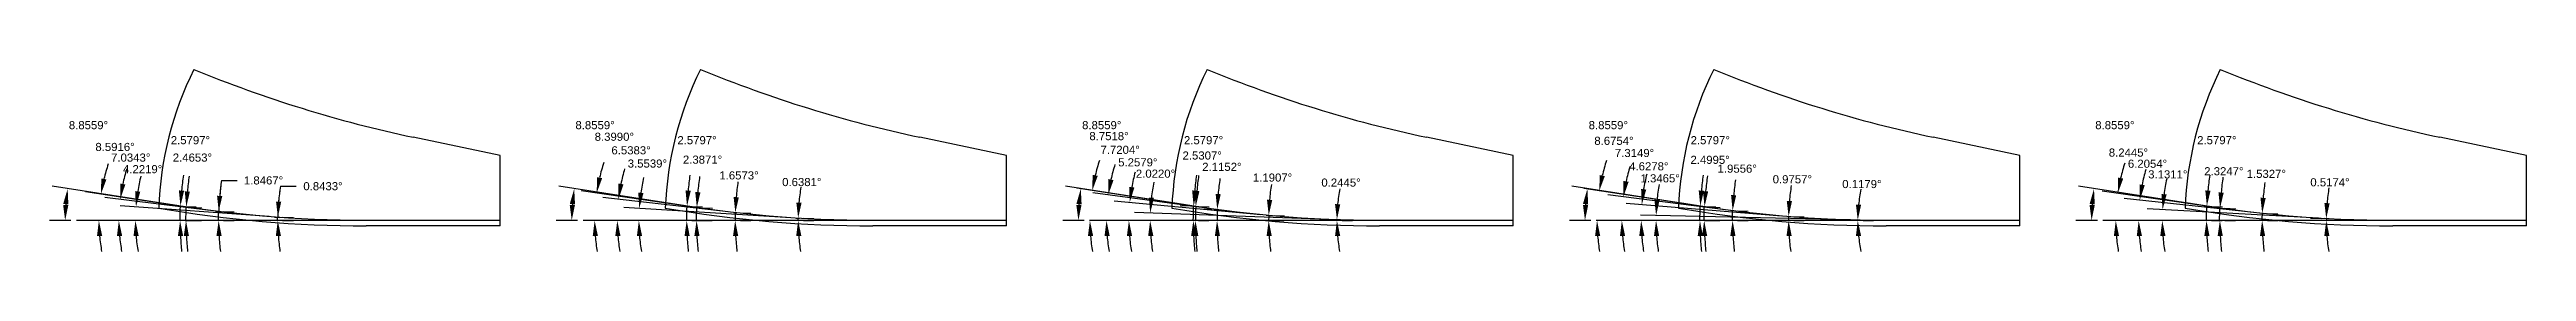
# Model space of a CAD drawing. Header units: inches. Extents: x 90.4 to 145.9, y -21.1 to -7.6.
# Drawn here: x 110.5 to 139.05, y -21.06 to -18.95 of the extents above; entities that cross this region are included whole.
import ezdxf

# ---------------------------------------------------------------- set-up
doc = ezdxf.new("R2010")
doc.units = ezdxf.units.IN
doc.header["$MEASUREMENT"] = 0
doc.header["$PDMODE"] = 35
doc.layers.get('Defpoints').update_dxf_attribs({"color": 10})
doc.layers.add('Dims', color=4, linetype='Continuous')
doc.styles.get("Standard").update_dxf_attribs({"font": 'arial.ttf'})
doc.dimstyles.get("Standard").update_dxf_attribs({"dimtxt": 0.09375, "dimasz": 0.18, "dimexe": 0.18, "dimexo": 0.0625, "dimgap": 0.09, "dimtad": 0, "dimtih": 1, "dimtoh": 1, "dimdec": 4, "dimzin": 0, "dimdsep": 46, "dimtxsty": 'Standard', "dimcen": 0.09, "dimadec": 4, "dimazin": 0, "dimtfac": 1, "dimtdec": 4, "dimtofl": 0, "dimtmove": 0, "dimatfit": 3, "dimfxl": 1, "dimtolj": 1, "dimtzin": 0, "dimarcsym": 0})

msp = doc.modelspace()

# ---------------------------------------------------------------- blocks, each defined once
blk = doc.blocks.new('*D51')
at = {"layer": 'Defpoints', "color": 0, "transparency": 16777216}
for p in [(110.811, -20.697), (111.492, -20.644), (113.096, -20.657), (113.156, -20.661), (115.694, -20.697)]:
    blk.add_point(p, dxfattribs=at)
at = {"layer": 'Dims', "color": 0, "lineweight": -2, "transparency": 16777216}
blk.add_line((113.033, -20.652), (111.317, -20.526), dxfattribs=at)
for start, end in [(166.1706, 170.9743), (184.8038, 189.6075)]:
    blk.add_arc((113.639, -20.697), 2.148, start, end, dxfattribs=at)
at = {"layer": 'Dims', "color": 0, "transparency": 16777216}
for points in [[(111.547, -20.364), (111.488, -20.357), (111.497, -20.539)], [(111.469, -20.878), (111.529, -20.876), (111.491, -20.697)]]:
    blk.add_solid(points, dxfattribs=at)
at = {"layer": 'Dims', "color": 0, "transparency": 16777216, "insert": (111.574, -20.104), "char_height": 0.09375, "attachment_point": 5}
blk.add_mtext('\\A1;4.2219°', dxfattribs=at)
blk = doc.blocks.new('*D52')
at = {"layer": 'Defpoints', "color": 0, "transparency": 16777216}
for p in [(113.126, -20.659), (113.126, -20.697), (113.132, -20.684), (115.694, -20.697)]:
    blk.add_point(p, dxfattribs=at)
at = {"layer": 'Dims', "color": 0, "lineweight": -2, "transparency": 16777216}
for p, q in [((113.163, -20.301), (113.343, -20.301)), ((113.188, -20.697), (113.312, -20.697)), ((113.189, -20.66), (113.312, -20.662))]:
    blk.add_line(p, q, dxfattribs=at)
for start, end in [(171.0981, 179.1567), (171.1031, 175.1299), (184.0268, 188.0536)]:
    blk.add_arc((115.694, -20.697), 2.562, start, end, dxfattribs=at)
at = {"layer": 'Dims', "color": 0, "transparency": 16777216}
for points in [[(113.171, -20.481), (113.112, -20.478), (113.133, -20.659)], [(113.109, -20.878), (113.169, -20.876), (113.132, -20.697)]]:
    blk.add_solid(points, dxfattribs=at)
at = {"layer": 'Dims', "color": 0, "transparency": 16777216, "insert": (113.653, -20.301), "char_height": 0.09375, "attachment_point": 5}
blk.add_mtext('\\A1;0.8433°', dxfattribs=at)
blk = doc.blocks.new('*D56')
at = {"layer": 'Defpoints', "color": 0, "transparency": 16777216}
for p in [(110.811, -20.697), (111.302, -20.615), (112.415, -20.588), (112.475, -20.596), (115.694, -20.697)]:
    blk.add_point(p, dxfattribs=at)
at = {"layer": 'Dims', "color": 0, "lineweight": -2, "transparency": 16777216}
blk.add_line((112.353, -20.581), (111.137, -20.431), dxfattribs=at)
for start, end in [(162.6239, 167.7948), (185.1709, 190.3418)]:
    blk.add_arc((113.295, -20.697), 1.995, start, end, dxfattribs=at)
at = {"layer": 'Dims', "color": 0, "transparency": 16777216}
for points in [[(111.375, -20.28), (111.316, -20.27), (111.315, -20.453)], [(111.278, -20.878), (111.338, -20.875), (111.3, -20.697)]]:
    blk.add_solid(points, dxfattribs=at)
at = {"layer": 'Dims', "color": 0, "transparency": 16777216, "insert": (111.437, -19.97), "char_height": 0.09375, "attachment_point": 5}
blk.add_mtext('\\A1;7.0343°', dxfattribs=at)
blk = doc.blocks.new('*D57')
at = {"layer": 'Defpoints', "color": 0, "transparency": 16777216}
for p in [(112.445, -20.697), (112.447, -20.592), (112.45, -20.662), (115.694, -20.697)]:
    blk.add_point(p, dxfattribs=at)
at = {"layer": 'Dims', "color": 0, "lineweight": -2, "transparency": 16777216}
for p, q in [((112.483, -20.234), (112.663, -20.234)), ((112.507, -20.697), (112.63, -20.697)), ((112.509, -20.594), (112.631, -20.598))]:
    blk.add_line(p, q, dxfattribs=at)
for start, end in [(171.792, 178.1533), (171.7945, 174.9739), (183.1794, 186.3588)]:
    blk.add_arc((115.694, -20.697), 3.244, start, end, dxfattribs=at)
at = {"layer": 'Dims', "color": 0, "transparency": 16777216}
for points in [[(112.492, -20.415), (112.432, -20.411), (112.451, -20.592)], [(112.425, -20.878), (112.485, -20.876), (112.45, -20.697)]]:
    blk.add_solid(points, dxfattribs=at)
at = {"layer": 'Dims', "color": 0, "transparency": 16777216, "insert": (112.968, -20.234), "char_height": 0.09375, "attachment_point": 5}
blk.add_mtext('\\A1;1.8467°', dxfattribs=at)
blk = doc.blocks.new('*D59')
at = {"layer": 'Defpoints', "color": 0, "transparency": 16777216}
for p in [(111.976, -20.526), (112.036, -20.535), (110.684, -20.574), (110.811, -20.697), (115.694, -20.697)]:
    blk.add_point(p, dxfattribs=at)
at = {"layer": 'Dims', "color": 0, "lineweight": -2, "transparency": 16777216}
for p, q in [((111.915, -20.517), (110.532, -20.301)), ((110.748, -20.697), (110.501, -20.697))]:
    blk.add_line(p, q, dxfattribs=at)
blk.add_arc((113.073, -20.697), 2.392, 175.4573, 175.6868, dxfattribs=at)
at = {"layer": 'Dims', "color": 0, "transparency": 16777216}
for points in [[(110.718, -20.518), (110.658, -20.516), (110.681, -20.697)], [(110.659, -20.504), (110.718, -20.511), (110.71, -20.329)]]:
    blk.add_solid(points, dxfattribs=at)
at = {"layer": 'Dims', "color": 0, "transparency": 16777216, "insert": (110.95, -19.595), "char_height": 0.09375, "attachment_point": 5}
blk.add_mtext('\\A1;8.8559°', dxfattribs=at)
blk = doc.blocks.new('*D143')
at = {"layer": 'Defpoints', "color": 0, "transparency": 16777216}
for p in [(112.073, -20.541), (112.07, -20.697), (112.074, -20.645), (115.694, -20.697)]:
    blk.add_point(p, dxfattribs=at)
at = {"layer": 'Dims', "color": 0, "lineweight": -2, "transparency": 16777216}
for p, q in [((112.135, -20.544), (112.257, -20.549)), ((112.132, -20.697), (112.254, -20.697))]:
    blk.add_line(p, q, dxfattribs=at)
for start, end in [(171.8361, 174.6854), (182.8493, 185.6986)]:
    blk.add_arc((115.694, -20.697), 3.62, start, end, dxfattribs=at)
at = {"layer": 'Dims', "color": 0, "transparency": 16777216}
for points in [[(112.119, -20.364), (112.06, -20.36), (112.077, -20.541)], [(112.048, -20.878), (112.108, -20.876), (112.074, -20.697)]]:
    blk.add_solid(points, dxfattribs=at)
at = {"layer": 'Dims', "color": 0, "transparency": 16777216, "insert": (112.148, -19.97), "char_height": 0.09375, "attachment_point": 5}
blk.add_mtext('\\A1;2.4653°', dxfattribs=at)
blk = doc.blocks.new('*D144')
at = {"layer": 'Defpoints', "color": 0, "transparency": 16777216}
for p in [(112.006, -20.531), (112.002, -20.697), (112.007, -20.642), (115.694, -20.697)]:
    blk.add_point(p, dxfattribs=at)
at = {"layer": 'Dims', "color": 0, "lineweight": -2, "transparency": 16777216}
for p, q in [((112.069, -20.534), (112.19, -20.539)), ((112.065, -20.697), (112.186, -20.697))]:
    blk.add_line(p, q, dxfattribs=at)
for start, end in [(171.8265, 174.6234), (182.7969, 185.5938)]:
    blk.add_arc((115.694, -20.697), 3.688, start, end, dxfattribs=at)
at = {"layer": 'Dims', "color": 0, "transparency": 16777216}
for points in [[(112.052, -20.354), (111.992, -20.349), (112.01, -20.531)], [(111.981, -20.878), (112.041, -20.876), (112.006, -20.697)]]:
    blk.add_solid(points, dxfattribs=at)
at = {"layer": 'Dims', "color": 0, "transparency": 16777216, "insert": (112.125, -19.769), "char_height": 0.09375, "attachment_point": 5}
blk.add_mtext('\\A1;2.5797°', dxfattribs=at)
blk = doc.blocks.new('*D165')
at = {"layer": 'Defpoints', "color": 0, "transparency": 16777216}
for p in [(112.04, -20.536), (112.1, -20.545), (110.811, -20.697), (111.072, -20.595), (115.694, -20.697)]:
    blk.add_point(p, dxfattribs=at)
at = {"layer": 'Dims', "color": 0, "lineweight": -2, "transparency": 16777216}
blk.add_line((111.978, -20.527), (110.915, -20.366), dxfattribs=at)
for start, end in [(161.271, 166.3397), (185.0687, 190.1373)]:
    blk.add_arc((113.105, -20.697), 2.035, start, end, dxfattribs=at)
at = {"layer": 'Dims', "color": 0, "transparency": 16777216}
for points in [[(111.157, -20.222), (111.098, -20.211), (111.093, -20.393)], [(111.048, -20.878), (111.108, -20.875), (111.07, -20.697)]]:
    blk.add_solid(points, dxfattribs=at)
at = {"layer": 'Dims', "color": 0, "transparency": 16777216, "insert": (111.256, -19.847), "char_height": 0.09375, "attachment_point": 5}
blk.add_mtext('\\A1;8.5916°', dxfattribs=at)
blk = doc.blocks.new('*D71')
at = {"layer": 'Defpoints', "color": 0, "transparency": 16777216}
for p in [(119.127, -20.67), (119.127, -20.697), (119.13, -20.688), (121.533, -20.697)]:
    blk.add_point(p, dxfattribs=at)
at = {"layer": 'Dims', "color": 0, "lineweight": -2, "transparency": 16777216}
for p, q in [((119.19, -20.671), (119.31, -20.672)), ((119.19, -20.697), (119.31, -20.697))]:
    blk.add_line(p, q, dxfattribs=at)
for start, end in [(170.776, 175.069), (184.293, 188.5859)]:
    blk.add_arc((121.533, -20.697), 2.403, start, end, dxfattribs=at)
at = {"layer": 'Dims', "color": 0, "transparency": 16777216}
for points in [[(119.169, -20.492), (119.109, -20.489), (119.13, -20.67)], [(119.107, -20.878), (119.167, -20.876), (119.13, -20.697)]]:
    blk.add_solid(points, dxfattribs=at)
at = {"layer": 'Dims', "color": 0, "transparency": 16777216, "insert": (119.172, -20.253), "char_height": 0.09375, "attachment_point": 5}
blk.add_mtext('\\A1;0.6381°', dxfattribs=at)
blk = doc.blocks.new('*D72')
at = {"layer": 'Defpoints', "color": 0, "transparency": 16777216}
for p in [(118.404, -20.667), (118.404, -20.697), (118.405, -20.607), (121.533, -20.697)]:
    blk.add_point(p, dxfattribs=at)
at = {"layer": 'Dims', "color": 0, "lineweight": -2, "transparency": 16777216}
for p, q in [((118.467, -20.697), (118.584, -20.697)), ((118.468, -20.608), (118.585, -20.612))]:
    blk.add_line(p, q, dxfattribs=at)
for start, end in [(171.7495, 175.0461), (183.2966, 186.5932)]:
    blk.add_arc((121.533, -20.697), 3.129, start, end, dxfattribs=at)
at = {"layer": 'Dims', "color": 0, "transparency": 16777216}
for points in [[(118.446, -20.429), (118.386, -20.425), (118.406, -20.607)], [(118.379, -20.878), (118.439, -20.876), (118.404, -20.697)]]:
    blk.add_solid(points, dxfattribs=at)
at = {"layer": 'Dims', "color": 0, "transparency": 16777216, "insert": (118.448, -20.176), "char_height": 0.09375, "attachment_point": 5}
blk.add_mtext('\\A1;1.6573°', dxfattribs=at)
blk = doc.blocks.new('*D73')
at = {"layer": 'Defpoints', "color": 0, "transparency": 16777216}
for p in [(117.958, -20.548), (117.955, -20.697), (117.959, -20.647), (121.533, -20.697)]:
    blk.add_point(p, dxfattribs=at)
at = {"layer": 'Dims', "color": 0, "lineweight": -2, "transparency": 16777216}
for p, q in [((118.021, -20.551), (118.142, -20.556)), ((118.018, -20.697), (118.139, -20.697))]:
    blk.add_line(p, q, dxfattribs=at)
for start, end in [(171.8419, 174.7274), (182.8855, 185.771)]:
    blk.add_arc((121.533, -20.697), 3.575, start, end, dxfattribs=at)
at = {"layer": 'Dims', "color": 0, "transparency": 16777216}
for points in [[(118.004, -20.371), (117.944, -20.367), (117.962, -20.548)], [(117.933, -20.878), (117.993, -20.876), (117.959, -20.697)]]:
    blk.add_solid(points, dxfattribs=at)
at = {"layer": 'Dims', "color": 0, "transparency": 16777216, "insert": (118.028, -19.994), "char_height": 0.09375, "attachment_point": 5}
blk.add_mtext('\\A1;2.3871°', dxfattribs=at)
blk = doc.blocks.new('*D74')
at = {"layer": 'Defpoints', "color": 0, "transparency": 16777216}
for p in [(116.65, -20.697), (117.295, -20.65), (119.107, -20.669), (119.147, -20.671), (121.533, -20.697)]:
    blk.add_point(p, dxfattribs=at)
at = {"layer": 'Dims', "color": 0, "lineweight": -2, "transparency": 16777216}
blk.add_line((119.045, -20.665), (117.119, -20.545), dxfattribs=at)
for start, end in [(167.3363, 171.8912), (184.5549, 189.1098)]:
    blk.add_arc((119.559, -20.697), 2.265, start, end, dxfattribs=at)
at = {"layer": 'Dims', "color": 0, "transparency": 16777216}
for points in [[(117.347, -20.381), (117.287, -20.374), (117.298, -20.557)], [(117.271, -20.878), (117.331, -20.876), (117.294, -20.697)]]:
    blk.add_solid(points, dxfattribs=at)
at = {"layer": 'Dims', "color": 0, "transparency": 16777216, "insert": (117.392, -20.039), "char_height": 0.09375, "attachment_point": 5}
blk.add_mtext('\\A1;3.5539°', dxfattribs=at)
blk = doc.blocks.new('*D75')
at = {"layer": 'Defpoints', "color": 0, "transparency": 16777216}
for p in [(116.65, -20.697), (117.046, -20.615), (118.384, -20.604), (118.424, -20.609), (121.533, -20.697)]:
    blk.add_point(p, dxfattribs=at)
at = {"layer": 'Dims', "color": 0, "lineweight": -2, "transparency": 16777216}
blk.add_line((118.322, -20.597), (116.88, -20.432), dxfattribs=at)
for start, end in [(163.8662, 168.6639), (184.7978, 189.5955)]:
    blk.add_arc((119.195, -20.697), 2.15, start, end, dxfattribs=at)
at = {"layer": 'Dims', "color": 0, "transparency": 16777216}
for points in [[(117.116, -20.279), (117.057, -20.27), (117.059, -20.452)], [(117.022, -20.878), (117.082, -20.876), (117.045, -20.697)]]:
    blk.add_solid(points, dxfattribs=at)
at = {"layer": 'Dims', "color": 0, "transparency": 16777216, "insert": (117.204, -19.886), "char_height": 0.09375, "attachment_point": 5}
blk.add_mtext('\\A1;6.5383°', dxfattribs=at)
blk = doc.blocks.new('*D76')
at = {"layer": 'Defpoints', "color": 0, "transparency": 16777216}
for p in [(117.935, -20.545), (117.975, -20.55), (116.65, -20.697), (116.787, -20.59), (121.533, -20.697)]:
    blk.add_point(p, dxfattribs=at)
at = {"layer": 'Dims', "color": 0, "lineweight": -2, "transparency": 16777216}
blk.add_line((117.873, -20.535), (116.63, -20.352), dxfattribs=at)
for start, end in [(162.152, 166.8765), (184.7245, 189.449)]:
    blk.add_arc((118.968, -20.697), 2.184, start, end, dxfattribs=at)
at = {"layer": 'Dims', "color": 0, "transparency": 16777216}
for points in [[(116.871, -20.207), (116.812, -20.196), (116.808, -20.378)], [(116.762, -20.878), (116.822, -20.876), (116.784, -20.697)]]:
    blk.add_solid(points, dxfattribs=at)
at = {"layer": 'Dims', "color": 0, "transparency": 16777216, "insert": (117.011, -19.729), "char_height": 0.09375, "attachment_point": 5}
blk.add_mtext('\\A1;8.3990°', dxfattribs=at)
blk = doc.blocks.new('*D172')
at = {"layer": 'Defpoints', "color": 0, "transparency": 16777216}
for p in [(117.816, -20.526), (117.875, -20.535), (116.524, -20.574), (116.65, -20.697), (121.533, -20.697)]:
    blk.add_point(p, dxfattribs=at)
at = {"layer": 'Dims', "color": 0, "lineweight": -2, "transparency": 16777216}
for p, q in [((117.754, -20.517), (116.371, -20.301)), ((116.587, -20.697), (116.34, -20.697))]:
    blk.add_line(p, q, dxfattribs=at)
blk.add_arc((118.912, -20.697), 2.392, 175.4573, 175.6868, dxfattribs=at)
at = {"layer": 'Dims', "color": 0, "transparency": 16777216}
for points in [[(116.557, -20.518), (116.497, -20.516), (116.52, -20.697)], [(116.498, -20.504), (116.558, -20.511), (116.549, -20.329)]]:
    blk.add_solid(points, dxfattribs=at)
at = {"layer": 'Dims', "color": 0, "transparency": 16777216, "insert": (116.789, -19.595), "char_height": 0.09375, "attachment_point": 5}
blk.add_mtext('\\A1;8.8559°', dxfattribs=at)
blk = doc.blocks.new('*D171')
at = {"layer": 'Defpoints', "color": 0, "transparency": 16777216}
for p in [(117.845, -20.531), (117.842, -20.697), (117.846, -20.642), (121.533, -20.697)]:
    blk.add_point(p, dxfattribs=at)
at = {"layer": 'Dims', "color": 0, "lineweight": -2, "transparency": 16777216}
for p, q in [((117.908, -20.534), (118.029, -20.539)), ((117.904, -20.697), (118.025, -20.697))]:
    blk.add_line(p, q, dxfattribs=at)
for start, end in [(171.8265, 174.6234), (182.7969, 185.5938)]:
    blk.add_arc((121.533, -20.697), 3.688, start, end, dxfattribs=at)
at = {"layer": 'Dims', "color": 0, "transparency": 16777216}
for points in [[(117.892, -20.354), (117.832, -20.349), (117.849, -20.531)], [(117.82, -20.878), (117.88, -20.876), (117.845, -20.697)]]:
    blk.add_solid(points, dxfattribs=at)
at = {"layer": 'Dims', "color": 0, "transparency": 16777216, "insert": (117.964, -19.769), "char_height": 0.09375, "attachment_point": 5}
blk.add_mtext('\\A1;2.5797°', dxfattribs=at)
blk = doc.blocks.new('*D83')
at = {"layer": 'Defpoints', "color": 0, "transparency": 16777216}
for p in [(122.489, -20.697), (123.187, -20.669), (125.308, -20.687), (125.368, -20.689), (127.372, -20.697)]:
    blk.add_point(p, dxfattribs=at)
at = {"layer": 'Dims', "color": 0, "lineweight": -2, "transparency": 16777216}
blk.add_line((125.246, -20.685), (123.008, -20.606), dxfattribs=at)
for start, end in [(169.3757, 173.6769), (184.3011, 188.6023)]:
    blk.add_arc((125.585, -20.697), 2.398, start, end, dxfattribs=at)
at = {"layer": 'Dims', "color": 0, "transparency": 16777216}
for points in [[(123.231, -20.435), (123.172, -20.431), (123.188, -20.612)], [(123.164, -20.878), (123.224, -20.876), (123.187, -20.697)]]:
    blk.add_solid(points, dxfattribs=at)
at = {"layer": 'Dims', "color": 0, "transparency": 16777216, "insert": (123.249, -20.156), "char_height": 0.09375, "attachment_point": 5}
blk.add_mtext('\\A1;2.0220°', dxfattribs=at)
blk = doc.blocks.new('*D84')
at = {"layer": 'Defpoints', "color": 0, "transparency": 16777216}
for p in [(122.489, -20.697), (122.943, -20.628), (124.523, -20.636), (124.583, -20.641), (127.372, -20.697)]:
    blk.add_point(p, dxfattribs=at)
at = {"layer": 'Dims', "color": 0, "lineweight": -2, "transparency": 16777216}
blk.add_line((124.461, -20.63), (122.772, -20.474), dxfattribs=at)
for start, end in [(165.5672, 170.1547), (184.5875, 189.1749)]:
    blk.add_arc((125.191, -20.697), 2.249, start, end, dxfattribs=at)
at = {"layer": 'Dims', "color": 0, "transparency": 16777216}
for points in [[(123.005, -20.316), (122.945, -20.309), (122.951, -20.491)], [(122.919, -20.878), (122.979, -20.876), (122.942, -20.697)]]:
    blk.add_solid(points, dxfattribs=at)
at = {"layer": 'Dims', "color": 0, "transparency": 16777216, "insert": (123.045, -20.025), "char_height": 0.09375, "attachment_point": 5}
blk.add_mtext('\\A1;5.2579°', dxfattribs=at)
blk = doc.blocks.new('*D85')
at = {"layer": 'Defpoints', "color": 0, "transparency": 16777216}
for p in [(122.489, -20.697), (122.686, -20.598), (123.928, -20.567), (123.988, -20.575), (127.372, -20.697)]:
    blk.add_point(p, dxfattribs=at)
at = {"layer": 'Dims', "color": 0, "lineweight": -2, "transparency": 16777216}
blk.add_line((123.866, -20.558), (122.526, -20.376), dxfattribs=at)
for start, end in [(162.9271, 167.6034), (184.6763, 189.3525)]:
    blk.add_arc((124.89, -20.697), 2.206, start, end, dxfattribs=at)
at = {"layer": 'Dims', "color": 0, "transparency": 16777216}
for points in [[(122.765, -20.229), (122.706, -20.218), (122.704, -20.401)], [(122.661, -20.878), (122.721, -20.876), (122.684, -20.697)]]:
    blk.add_solid(points, dxfattribs=at)
at = {"layer": 'Dims', "color": 0, "transparency": 16777216, "insert": (122.841, -19.88), "char_height": 0.09375, "attachment_point": 5}
blk.add_mtext('\\A1;7.7204°', dxfattribs=at)
blk = doc.blocks.new('*D86')
at = {"layer": 'Defpoints', "color": 0, "transparency": 16777216}
for p in [(125.338, -20.688), (125.338, -20.697), (125.34, -20.694), (127.372, -20.697)]:
    blk.add_point(p, dxfattribs=at)
at = {"layer": 'Dims', "color": 0, "lineweight": -2, "transparency": 16777216}
for p, q in [((125.401, -20.689), (125.52, -20.689)), ((125.401, -20.697), (125.52, -20.697))]:
    blk.add_line(p, q, dxfattribs=at)
for start, end in [(169.6049, 174.6802), (185.0753, 190.1506)]:
    blk.add_arc((127.372, -20.697), 2.033, start, end, dxfattribs=at)
at = {"layer": 'Dims', "color": 0, "transparency": 16777216}
for points in [[(125.378, -20.51), (125.318, -20.507), (125.34, -20.688)], [(125.318, -20.878), (125.378, -20.875), (125.34, -20.697)]]:
    blk.add_solid(points, dxfattribs=at)
at = {"layer": 'Dims', "color": 0, "transparency": 16777216, "insert": (125.387, -20.259), "char_height": 0.09375, "attachment_point": 5}
blk.add_mtext('\\A1;0.2445°', dxfattribs=at)
blk = doc.blocks.new('*D87')
at = {"layer": 'Defpoints', "color": 0, "transparency": 16777216}
for p in [(124.553, -20.697), (124.554, -20.638), (124.554, -20.677), (127.372, -20.697)]:
    blk.add_point(p, dxfattribs=at)
at = {"layer": 'Dims', "color": 0, "lineweight": -2, "transparency": 16777216}
for p, q in [((124.616, -20.64), (124.734, -20.642)), ((124.616, -20.697), (124.733, -20.697))]:
    blk.add_line(p, q, dxfattribs=at)
for start, end in [(171.4907, 175.15), (183.6593, 187.3186)]:
    blk.add_arc((127.372, -20.697), 2.819, start, end, dxfattribs=at)
at = {"layer": 'Dims', "color": 0, "transparency": 16777216}
for points in [[(124.594, -20.46), (124.534, -20.457), (124.554, -20.638)], [(124.529, -20.878), (124.589, -20.876), (124.553, -20.697)]]:
    blk.add_solid(points, dxfattribs=at)
at = {"layer": 'Dims', "color": 0, "transparency": 16777216, "insert": (124.598, -20.201), "char_height": 0.09375, "attachment_point": 5}
blk.add_mtext('\\A1;1.1907°', dxfattribs=at)
blk = doc.blocks.new('*D88')
at = {"layer": 'Defpoints', "color": 0, "transparency": 16777216}
for p in [(123.958, -20.655), (123.958, -20.697), (123.96, -20.571), (127.372, -20.697)]:
    blk.add_point(p, dxfattribs=at)
at = {"layer": 'Dims', "color": 0, "lineweight": -2, "transparency": 16777216}
for p, q in [((123.895, -20.697), (123.778, -20.697)), ((123.898, -20.569), (123.78, -20.564))]:
    blk.add_line(p, q, dxfattribs=at)
for start, end in [(171.8435, 174.8642), (183.0207, 186.0414)]:
    blk.add_arc((127.372, -20.697), 3.415, start, end, dxfattribs=at)
at = {"layer": 'Dims', "color": 0, "transparency": 16777216}
for points in [[(124.001, -20.393), (123.942, -20.389), (123.96, -20.571)], [(123.933, -20.878), (123.992, -20.876), (123.958, -20.697)]]:
    blk.add_solid(points, dxfattribs=at)
at = {"layer": 'Dims', "color": 0, "transparency": 16777216, "insert": (124.014, -20.077), "char_height": 0.09375, "attachment_point": 5}
blk.add_mtext('\\A1;2.1152°', dxfattribs=at)
blk = doc.blocks.new('*D167')
at = {"layer": 'Defpoints', "color": 0, "transparency": 16777216}
for p in [(123.713, -20.535), (123.709, -20.643), (123.71, -20.697), (127.372, -20.697)]:
    blk.add_point(p, dxfattribs=at)
at = {"layer": 'Dims', "color": 0, "lineweight": -2, "transparency": 16777216}
for p, q in [((123.651, -20.533), (123.533, -20.527)), ((123.647, -20.697), (123.529, -20.697))]:
    blk.add_line(p, q, dxfattribs=at)
for start, end in [(171.8381, 174.6537), (182.8156, 185.6312)]:
    blk.add_arc((127.372, -20.697), 3.663, start, end, dxfattribs=at)
at = {"layer": 'Dims', "color": 0, "transparency": 16777216}
for points in [[(123.755, -20.358), (123.695, -20.354), (123.713, -20.535)], [(123.683, -20.878), (123.743, -20.876), (123.709, -20.697)]]:
    blk.add_solid(points, dxfattribs=at)
at = {"layer": 'Dims', "color": 0, "transparency": 16777216, "insert": (123.787, -19.946), "char_height": 0.09375, "attachment_point": 5}
blk.add_mtext('\\A1;2.5307°', dxfattribs=at)
blk = doc.blocks.new('*D168')
at = {"layer": 'Defpoints', "color": 0, "transparency": 16777216}
for p in [(123.68, -20.53), (123.74, -20.539), (122.489, -20.697), (122.496, -20.581), (127.372, -20.697)]:
    blk.add_point(p, dxfattribs=at)
at = {"layer": 'Dims', "color": 0, "lineweight": -2, "transparency": 16777216}
blk.add_line((123.618, -20.521), (122.342, -20.324), dxfattribs=at)
for start, end in [(162.1626, 166.7054), (184.5428, 189.0856)]:
    blk.add_arc((124.764, -20.697), 2.271, start, end, dxfattribs=at)
at = {"layer": 'Dims', "color": 0, "transparency": 16777216}
for points in [[(122.583, -20.181), (122.524, -20.169), (122.52, -20.351)], [(122.47, -20.878), (122.53, -20.876), (122.493, -20.697)]]:
    blk.add_solid(points, dxfattribs=at)
at = {"layer": 'Dims', "color": 0, "transparency": 16777216, "insert": (122.713, -19.722), "char_height": 0.09375, "attachment_point": 5}
blk.add_mtext('\\A1;8.7518°', dxfattribs=at)
blk = doc.blocks.new('*D174')
at = {"layer": 'Defpoints', "color": 0, "transparency": 16777216}
for p in [(123.655, -20.526), (123.714, -20.535), (122.363, -20.574), (122.489, -20.697), (127.372, -20.697)]:
    blk.add_point(p, dxfattribs=at)
at = {"layer": 'Dims', "color": 0, "lineweight": -2, "transparency": 16777216}
for p, q in [((123.593, -20.517), (122.21, -20.301)), ((122.427, -20.697), (122.18, -20.697))]:
    blk.add_line(p, q, dxfattribs=at)
blk.add_arc((124.751, -20.697), 2.392, 175.4573, 175.6868, dxfattribs=at)
at = {"layer": 'Dims', "color": 0, "transparency": 16777216}
for points in [[(122.396, -20.518), (122.336, -20.516), (122.36, -20.697)], [(122.337, -20.504), (122.397, -20.511), (122.388, -20.329)]]:
    blk.add_solid(points, dxfattribs=at)
at = {"layer": 'Dims', "color": 0, "transparency": 16777216, "insert": (122.629, -19.595), "char_height": 0.09375, "attachment_point": 5}
blk.add_mtext('\\A1;8.8559°', dxfattribs=at)
blk = doc.blocks.new('*D173')
at = {"layer": 'Defpoints', "color": 0, "transparency": 16777216}
for p in [(123.685, -20.531), (123.681, -20.697), (123.685, -20.642), (127.372, -20.697)]:
    blk.add_point(p, dxfattribs=at)
at = {"layer": 'Dims', "color": 0, "lineweight": -2, "transparency": 16777216}
for p, q in [((123.747, -20.534), (123.868, -20.539)), ((123.743, -20.697), (123.865, -20.697))]:
    blk.add_line(p, q, dxfattribs=at)
for start, end in [(171.8265, 174.6234), (182.7969, 185.5938)]:
    blk.add_arc((127.372, -20.697), 3.688, start, end, dxfattribs=at)
at = {"layer": 'Dims', "color": 0, "transparency": 16777216}
for points in [[(123.731, -20.354), (123.671, -20.349), (123.688, -20.531)], [(123.659, -20.878), (123.719, -20.876), (123.685, -20.697)]]:
    blk.add_solid(points, dxfattribs=at)
at = {"layer": 'Dims', "color": 0, "transparency": 16777216, "insert": (123.803, -19.769), "char_height": 0.09375, "attachment_point": 5}
blk.add_mtext('\\A1;2.5797°', dxfattribs=at)
blk = doc.blocks.new('*D99')
at = {"layer": 'Defpoints', "color": 0, "transparency": 16777216}
for p in [(128.328, -20.697), (129.018, -20.678), (131.322, -20.693), (131.362, -20.694), (133.212, -20.697)]:
    blk.add_point(p, dxfattribs=at)
at = {"layer": 'Dims', "color": 0, "lineweight": -2, "transparency": 16777216}
blk.add_line((131.259, -20.691), (128.839, -20.634), dxfattribs=at)
for start, end in [(170.3626, 174.5081), (184.1455, 188.2909)]:
    blk.add_arc((131.506, -20.697), 2.488, start, end, dxfattribs=at)
at = {"layer": 'Dims', "color": 0, "transparency": 16777216}
for points in [[(129.059, -20.461), (128.999, -20.457), (129.019, -20.639)], [(128.994, -20.878), (129.054, -20.876), (129.018, -20.697)]]:
    blk.add_solid(points, dxfattribs=at)
at = {"layer": 'Dims', "color": 0, "transparency": 16777216, "insert": (129.066, -20.21), "char_height": 0.09375, "attachment_point": 5}
blk.add_mtext('\\A1;1.3465°', dxfattribs=at)
blk = doc.blocks.new('*D100')
at = {"layer": 'Defpoints', "color": 0, "transparency": 16777216}
for p in [(128.328, -20.697), (128.847, -20.636), (130.525, -20.65), (130.565, -20.653), (133.212, -20.697)]:
    blk.add_point(p, dxfattribs=at)
at = {"layer": 'Dims', "color": 0, "lineweight": -2, "transparency": 16777216}
blk.add_line((130.463, -20.645), (128.674, -20.5), dxfattribs=at)
for start, end in [(166.2428, 170.8075), (184.5647, 189.1294)]:
    blk.add_arc((131.106, -20.697), 2.26, start, end, dxfattribs=at)
at = {"layer": 'Dims', "color": 0, "transparency": 16777216}
for points in [[(128.905, -20.34), (128.846, -20.332), (128.854, -20.515)], [(128.824, -20.878), (128.884, -20.876), (128.847, -20.697)]]:
    blk.add_solid(points, dxfattribs=at)
at = {"layer": 'Dims', "color": 0, "transparency": 16777216, "insert": (128.935, -20.071), "char_height": 0.09375, "attachment_point": 5}
blk.add_mtext('\\A1;4.6278°', dxfattribs=at)
blk = doc.blocks.new('*D101')
at = {"layer": 'Defpoints', "color": 0, "transparency": 16777216}
for p in [(128.328, -20.697), (128.626, -20.605), (129.875, -20.581), (129.915, -20.586), (133.212, -20.697)]:
    blk.add_point(p, dxfattribs=at)
at = {"layer": 'Dims', "color": 0, "lineweight": -2, "transparency": 16777216}
blk.add_line((129.813, -20.573), (128.463, -20.4), dxfattribs=at)
for start, end in [(163.1083, 167.8967), (184.7884, 189.5768)]:
    blk.add_arc((130.779, -20.697), 2.154, start, end, dxfattribs=at)
at = {"layer": 'Dims', "color": 0, "transparency": 16777216}
for points in [[(128.702, -20.25), (128.643, -20.24), (128.642, -20.423)], [(128.602, -20.878), (128.662, -20.876), (128.624, -20.697)]]:
    blk.add_solid(points, dxfattribs=at)
at = {"layer": 'Dims', "color": 0, "transparency": 16777216, "insert": (128.77, -19.917), "char_height": 0.09375, "attachment_point": 5}
blk.add_mtext('\\A1;7.3149°', dxfattribs=at)
blk = doc.blocks.new('*D102')
at = {"layer": 'Defpoints', "color": 0, "transparency": 16777216}
for p in [(131.342, -20.693), (131.342, -20.697), (131.343, -20.696), (133.212, -20.697)]:
    blk.add_point(p, dxfattribs=at)
at = {"layer": 'Dims', "color": 0, "lineweight": -2, "transparency": 16777216}
for p, q in [((131.404, -20.693), (131.523, -20.694)), ((131.404, -20.697), (131.523, -20.697))]:
    blk.add_line(p, q, dxfattribs=at)
for start, end in [(168.8378, 174.3599), (185.5221, 191.0443)]:
    blk.add_arc((133.212, -20.697), 1.868, start, end, dxfattribs=at)
at = {"layer": 'Dims', "color": 0, "transparency": 16777216}
for points in [[(131.382, -20.515), (131.322, -20.512), (131.343, -20.693)], [(131.322, -20.878), (131.382, -20.875), (131.343, -20.697)]]:
    blk.add_solid(points, dxfattribs=at)
at = {"layer": 'Dims', "color": 0, "transparency": 16777216, "insert": (131.391, -20.276), "char_height": 0.09375, "attachment_point": 5}
blk.add_mtext('\\A1;0.1179°', dxfattribs=at)
blk = doc.blocks.new('*D103')
at = {"layer": 'Defpoints', "color": 0, "transparency": 16777216}
for p in [(130.545, -20.652), (130.545, -20.697), (130.546, -20.682), (133.212, -20.697)]:
    blk.add_point(p, dxfattribs=at)
at = {"layer": 'Dims', "color": 0, "lineweight": -2, "transparency": 16777216}
for p, q in [((130.607, -20.697), (130.726, -20.697)), ((130.608, -20.653), (130.726, -20.655))]:
    blk.add_line(p, q, dxfattribs=at)
for start, end in [(171.2851, 175.1547), (183.8696, 187.7392)]:
    blk.add_arc((133.212, -20.697), 2.666, start, end, dxfattribs=at)
at = {"layer": 'Dims', "color": 0, "transparency": 16777216}
for points in [[(130.585, -20.473), (130.525, -20.47), (130.546, -20.652)], [(130.522, -20.878), (130.582, -20.876), (130.546, -20.697)]]:
    blk.add_solid(points, dxfattribs=at)
at = {"layer": 'Dims', "color": 0, "transparency": 16777216, "insert": (130.589, -20.221), "char_height": 0.09375, "attachment_point": 5}
blk.add_mtext('\\A1;0.9757°', dxfattribs=at)
blk = doc.blocks.new('*D104')
at = {"layer": 'Defpoints', "color": 0, "transparency": 16777216}
for p in [(129.895, -20.697), (129.897, -20.584), (129.9, -20.659), (133.212, -20.697)]:
    blk.add_point(p, dxfattribs=at)
at = {"layer": 'Dims', "color": 0, "lineweight": -2, "transparency": 16777216}
for p, q in [((129.957, -20.697), (130.08, -20.697)), ((129.959, -20.586), (130.081, -20.59))]:
    blk.add_line(p, q, dxfattribs=at)
for start, end in [(171.8159, 174.9301), (183.1142, 186.2285)]:
    blk.add_arc((133.212, -20.697), 3.312, start, end, dxfattribs=at)
at = {"layer": 'Dims', "color": 0, "transparency": 16777216}
for points in [[(129.942, -20.406), (129.883, -20.402), (129.901, -20.584)], [(129.874, -20.878), (129.934, -20.876), (129.9, -20.697)]]:
    blk.add_solid(points, dxfattribs=at)
at = {"layer": 'Dims', "color": 0, "transparency": 16777216, "insert": (129.954, -20.098), "char_height": 0.09375, "attachment_point": 5}
blk.add_mtext('\\A1;1.9556°', dxfattribs=at)
blk = doc.blocks.new('*D169')
at = {"layer": 'Defpoints', "color": 0, "transparency": 16777216}
for p in [(129.571, -20.538), (129.567, -20.697), (129.573, -20.644), (133.212, -20.697)]:
    blk.add_point(p, dxfattribs=at)
at = {"layer": 'Dims', "color": 0, "lineweight": -2, "transparency": 16777216}
for p, q in [((129.633, -20.541), (129.756, -20.546)), ((129.63, -20.697), (129.753, -20.697))]:
    blk.add_line(p, q, dxfattribs=at)
for start, end in [(171.831, 174.6657), (182.8348, 185.6695)]:
    blk.add_arc((133.212, -20.697), 3.638, start, end, dxfattribs=at)
at = {"layer": 'Dims', "color": 0, "transparency": 16777216}
for points in [[(129.619, -20.361), (129.559, -20.357), (129.577, -20.538)], [(129.548, -20.878), (129.608, -20.876), (129.573, -20.697)]]:
    blk.add_solid(points, dxfattribs=at)
at = {"layer": 'Dims', "color": 0, "transparency": 16777216, "insert": (129.641, -19.996), "char_height": 0.09375, "attachment_point": 5}
blk.add_mtext('\\A1;2.4995°', dxfattribs=at)
blk = doc.blocks.new('*D170')
at = {"layer": 'Defpoints', "color": 0, "transparency": 16777216}
for p in [(129.547, -20.534), (129.587, -20.541), (128.328, -20.697), (128.341, -20.582), (133.212, -20.697)]:
    blk.add_point(p, dxfattribs=at)
at = {"layer": 'Dims', "color": 0, "lineweight": -2, "transparency": 16777216}
blk.add_line((129.485, -20.525), (128.186, -20.327), dxfattribs=at)
for start, end in [(162.2535, 166.7891), (184.5356, 189.0711)]:
    blk.add_arc((130.612, -20.697), 2.274, start, end, dxfattribs=at)
at = {"layer": 'Dims', "color": 0, "transparency": 16777216}
for points in [[(128.428, -20.183), (128.369, -20.172), (128.364, -20.354)], [(128.315, -20.878), (128.375, -20.876), (128.338, -20.697)]]:
    blk.add_solid(points, dxfattribs=at)
at = {"layer": 'Dims', "color": 0, "transparency": 16777216, "insert": (128.533, -19.776), "char_height": 0.09375, "attachment_point": 5}
blk.add_mtext('\\A1;8.6754°', dxfattribs=at)
blk = doc.blocks.new('*D176')
at = {"layer": 'Defpoints', "color": 0, "transparency": 16777216}
for p in [(129.494, -20.526), (129.554, -20.535), (128.202, -20.574), (128.328, -20.697), (133.212, -20.697)]:
    blk.add_point(p, dxfattribs=at)
at = {"layer": 'Dims', "color": 0, "lineweight": -2, "transparency": 16777216}
for p, q in [((129.432, -20.517), (128.049, -20.301)), ((128.266, -20.697), (128.019, -20.697))]:
    blk.add_line(p, q, dxfattribs=at)
blk.add_arc((130.59, -20.697), 2.392, 175.4573, 175.6868, dxfattribs=at)
at = {"layer": 'Dims', "color": 0, "transparency": 16777216}
for points in [[(128.176, -20.504), (128.236, -20.511), (128.227, -20.329)], [(128.236, -20.518), (128.176, -20.516), (128.199, -20.697)]]:
    blk.add_solid(points, dxfattribs=at)
at = {"layer": 'Dims', "color": 0, "transparency": 16777216, "insert": (128.468, -19.595), "char_height": 0.09375, "attachment_point": 5}
blk.add_mtext('\\A1;8.8559°', dxfattribs=at)
blk = doc.blocks.new('*D175')
at = {"layer": 'Defpoints', "color": 0, "transparency": 16777216}
for p in [(129.524, -20.531), (129.52, -20.697), (129.524, -20.642), (133.212, -20.697)]:
    blk.add_point(p, dxfattribs=at)
at = {"layer": 'Dims', "color": 0, "lineweight": -2, "transparency": 16777216}
for p, q in [((129.586, -20.534), (129.707, -20.539)), ((129.583, -20.697), (129.704, -20.697))]:
    blk.add_line(p, q, dxfattribs=at)
for start, end in [(171.8265, 174.6234), (182.7969, 185.5938)]:
    blk.add_arc((133.212, -20.697), 3.688, start, end, dxfattribs=at)
at = {"layer": 'Dims', "color": 0, "transparency": 16777216}
for points in [[(129.57, -20.354), (129.51, -20.349), (129.528, -20.531)], [(129.498, -20.878), (129.558, -20.876), (129.524, -20.697)]]:
    blk.add_solid(points, dxfattribs=at)
at = {"layer": 'Dims', "color": 0, "transparency": 16777216, "insert": (129.643, -19.769), "char_height": 0.09375, "attachment_point": 5}
blk.add_mtext('\\A1;2.5797°', dxfattribs=at)
blk = doc.blocks.new('*D111')
at = {"layer": 'Defpoints', "color": 0, "transparency": 16777216}
for p in [(134.168, -20.697), (134.854, -20.656), (136.717, -20.675), (136.777, -20.678), (139.051, -20.697)]:
    blk.add_point(p, dxfattribs=at)
at = {"layer": 'Dims', "color": 0, "lineweight": -2, "transparency": 16777216}
blk.add_line((136.655, -20.671), (134.677, -20.563), dxfattribs=at)
for start, end in [(167.8004, 172.3347), (184.5343, 189.0685)]:
    blk.add_arc((137.128, -20.697), 2.275, start, end, dxfattribs=at)
at = {"layer": 'Dims', "color": 0, "transparency": 16777216}
for points in [[(134.903, -20.396), (134.844, -20.391), (134.857, -20.573)], [(134.83, -20.878), (134.89, -20.876), (134.853, -20.697)]]:
    blk.add_solid(points, dxfattribs=at)
at = {"layer": 'Dims', "color": 0, "transparency": 16777216, "insert": (134.917, -20.164), "char_height": 0.09375, "attachment_point": 5}
blk.add_mtext('\\A1;3.1311°', dxfattribs=at)
blk = doc.blocks.new('*D112')
at = {"layer": 'Defpoints', "color": 0, "transparency": 16777216}
for p in [(134.168, -20.697), (134.583, -20.619), (135.972, -20.612), (136.032, -20.619), (139.051, -20.697)]:
    blk.add_point(p, dxfattribs=at)
at = {"layer": 'Dims', "color": 0, "lineweight": -2, "transparency": 16777216}
blk.add_line((135.91, -20.605), (134.415, -20.443), dxfattribs=at)
for start, end in [(164.2953, 169.0449), (184.7497, 189.4993)]:
    blk.add_arc((136.753, -20.697), 2.172, start, end, dxfattribs=at)
at = {"layer": 'Dims', "color": 0, "transparency": 16777216}
for points in [[(134.651, -20.289), (134.591, -20.28), (134.594, -20.462)], [(134.559, -20.878), (134.619, -20.876), (134.581, -20.697)]]:
    blk.add_solid(points, dxfattribs=at)
at = {"layer": 'Dims', "color": 0, "transparency": 16777216, "insert": (134.683, -20.041), "char_height": 0.09375, "attachment_point": 5}
blk.add_mtext('\\A1;6.2054°', dxfattribs=at)
blk = doc.blocks.new('*D113')
at = {"layer": 'Defpoints', "color": 0, "transparency": 16777216}
for p in [(135.48, -20.549), (134.168, -20.697), (134.32, -20.592), (135.54, -20.557), (139.051, -20.697)]:
    blk.add_point(p, dxfattribs=at)
at = {"layer": 'Dims', "color": 0, "lineweight": -2, "transparency": 16777216}
blk.add_line((135.418, -20.54), (134.162, -20.358), dxfattribs=at)
for start, end in [(162.3215, 167.0385), (184.717, 189.4339)]:
    blk.add_arc((136.504, -20.697), 2.187, start, end, dxfattribs=at)
at = {"layer": 'Dims', "color": 0, "transparency": 16777216}
for points in [[(134.403, -20.212), (134.344, -20.201), (134.34, -20.383)], [(134.295, -20.878), (134.355, -20.876), (134.317, -20.697)]]:
    blk.add_solid(points, dxfattribs=at)
at = {"layer": 'Dims', "color": 0, "transparency": 16777216, "insert": (134.463, -19.912), "char_height": 0.09375, "attachment_point": 5}
blk.add_mtext('\\A1;8.2445°', dxfattribs=at)
blk = doc.blocks.new('*D114')
at = {"layer": 'Defpoints', "color": 0, "transparency": 16777216}
for p in [(136.743, -20.69), (136.747, -20.676), (136.747, -20.697), (139.051, -20.697)]:
    blk.add_point(p, dxfattribs=at)
at = {"layer": 'Dims', "color": 0, "lineweight": -2, "transparency": 16777216}
for p, q in [((136.685, -20.676), (136.563, -20.675)), ((136.685, -20.697), (136.563, -20.697))]:
    blk.add_line(p, q, dxfattribs=at)
for start, end in [(170.5418, 175.0122), (184.4704, 188.9408)]:
    blk.add_arc((139.051, -20.697), 2.308, start, end, dxfattribs=at)
at = {"layer": 'Dims', "color": 0, "transparency": 16777216}
for points in [[(136.782, -20.498), (136.722, -20.495), (136.743, -20.676)], [(136.72, -20.878), (136.78, -20.876), (136.743, -20.697)]]:
    blk.add_solid(points, dxfattribs=at)
at = {"layer": 'Dims', "color": 0, "transparency": 16777216, "insert": (136.786, -20.256), "char_height": 0.09375, "attachment_point": 5}
blk.add_mtext('\\A1;0.5174°', dxfattribs=at)
blk = doc.blocks.new('*D115')
at = {"layer": 'Defpoints', "color": 0, "transparency": 16777216}
for p in [(136.002, -20.697), (136.003, -20.615), (136.004, -20.67), (139.051, -20.697)]:
    blk.add_point(p, dxfattribs=at)
at = {"layer": 'Dims', "color": 0, "lineweight": -2, "transparency": 16777216}
for p, q in [((136.065, -20.697), (136.184, -20.697)), ((136.066, -20.617), (136.185, -20.62))]:
    blk.add_line(p, q, dxfattribs=at)
for start, end in [(171.6966, 175.0819), (183.3854, 186.7707)]:
    blk.add_arc((139.051, -20.697), 3.047, start, end, dxfattribs=at)
at = {"layer": 'Dims', "color": 0, "transparency": 16777216}
for points in [[(136.045, -20.437), (135.985, -20.434), (136.005, -20.615)], [(135.979, -20.878), (136.039, -20.876), (136.004, -20.697)]]:
    blk.add_solid(points, dxfattribs=at)
at = {"layer": 'Dims', "color": 0, "transparency": 16777216, "insert": (136.052, -20.158), "char_height": 0.09375, "attachment_point": 5}
blk.add_mtext('\\A1;1.5327°', dxfattribs=at)
blk = doc.blocks.new('*D116')
at = {"layer": 'Defpoints', "color": 0, "transparency": 16777216}
for p in [(135.513, -20.553), (135.51, -20.697), (135.517, -20.649), (139.051, -20.697)]:
    blk.add_point(p, dxfattribs=at)
at = {"layer": 'Dims', "color": 0, "lineweight": -2, "transparency": 16777216}
for p, q in [((135.573, -20.697), (135.697, -20.697)), ((135.575, -20.556), (135.699, -20.561))]:
    blk.add_line(p, q, dxfattribs=at)
for start, end in [(171.8385, 174.7569), (182.9184, 185.8368)]:
    blk.add_arc((139.051, -20.697), 3.534, start, end, dxfattribs=at)
at = {"layer": 'Dims', "color": 0, "transparency": 16777216}
for points in [[(135.561, -20.376), (135.501, -20.372), (135.519, -20.554)], [(135.491, -20.878), (135.551, -20.876), (135.517, -20.697)]]:
    blk.add_solid(points, dxfattribs=at)
at = {"layer": 'Dims', "color": 0, "transparency": 16777216, "insert": (135.563, -20.128), "char_height": 0.09375, "attachment_point": 5}
blk.add_mtext('\\A1;2.3247°', dxfattribs=at)
blk = doc.blocks.new('*D178')
at = {"layer": 'Defpoints', "color": 0, "transparency": 16777216}
for p in [(135.333, -20.526), (135.393, -20.535), (134.041, -20.574), (134.168, -20.697), (139.051, -20.697)]:
    blk.add_point(p, dxfattribs=at)
at = {"layer": 'Dims', "color": 0, "lineweight": -2, "transparency": 16777216}
for p, q in [((135.271, -20.517), (133.889, -20.301)), ((134.105, -20.697), (133.858, -20.697))]:
    blk.add_line(p, q, dxfattribs=at)
blk.add_arc((136.43, -20.697), 2.392, 175.4573, 175.6868, dxfattribs=at)
at = {"layer": 'Dims', "color": 0, "transparency": 16777216}
for points in [[(134.075, -20.518), (134.015, -20.516), (134.038, -20.697)], [(134.016, -20.504), (134.075, -20.511), (134.066, -20.329)]]:
    blk.add_solid(points, dxfattribs=at)
at = {"layer": 'Dims', "color": 0, "transparency": 16777216, "insert": (134.307, -19.595), "char_height": 0.09375, "attachment_point": 5}
blk.add_mtext('\\A1;8.8559°', dxfattribs=at)
blk = doc.blocks.new('*D177')
at = {"layer": 'Defpoints', "color": 0, "transparency": 16777216}
for p in [(135.363, -20.531), (135.359, -20.697), (135.363, -20.642), (139.051, -20.697)]:
    blk.add_point(p, dxfattribs=at)
at = {"layer": 'Dims', "color": 0, "lineweight": -2, "transparency": 16777216}
for p, q in [((135.425, -20.534), (135.547, -20.539)), ((135.422, -20.697), (135.543, -20.697))]:
    blk.add_line(p, q, dxfattribs=at)
for start, end in [(171.8265, 174.6234), (182.7969, 185.5938)]:
    blk.add_arc((139.051, -20.697), 3.688, start, end, dxfattribs=at)
at = {"layer": 'Dims', "color": 0, "transparency": 16777216}
for points in [[(135.409, -20.354), (135.349, -20.349), (135.367, -20.531)], [(135.337, -20.878), (135.397, -20.876), (135.363, -20.697)]]:
    blk.add_solid(points, dxfattribs=at)
at = {"layer": 'Dims', "color": 0, "transparency": 16777216, "insert": (135.482, -19.769), "char_height": 0.09375, "attachment_point": 5}
blk.add_mtext('\\A1;2.5797°', dxfattribs=at)

# ---------------------------------------------------------------- dimensions: what is measured, and where the dimension line sits
at = {"layer": 'Dims'}
for base, line1, line2, picture, middle in [((110.68429612, -20.57383014), ((115.69391429, -20.69699649), (110.81077738, -20.69699649)), ((111.97631224, -20.52616265), (112.03595438, -20.53545537)), '*D59', (110.95012543, -19.59502237)), ((116.52350989, -20.57383014), ((121.53312806, -20.69699649), (116.64999115, -20.69699649)), ((117.81552601, -20.52616265), (117.87516816, -20.53545537)), '*D172', (116.7893392, -19.59502237)), ((116.78682, -20.590344), ((121.533128, -20.696996), (116.649991, -20.696996)), ((117.935247, -20.544549), (117.975247, -20.550455)), '*D76', (117.010584, -19.728837)), ((122.36272367, -20.57383014), ((127.37234184, -20.69699649), (122.48920492, -20.69699649)), ((123.65473978, -20.52616265), (123.71438193, -20.53545537)), '*D174', (122.62855297, -19.59502237)), ((122.4960315, -20.5814249), ((127.3723418, -20.6969965), (122.4892049, -20.6969965)), ((123.679597, -20.5300678), (123.739597, -20.5393046)), '*D168', (122.7128786, -19.7223651)), ((128.20193744, -20.57383014), ((133.21155561, -20.69699649), (128.3284187, -20.69699649)), ((129.49395356, -20.52616265), (129.5535957, -20.53545537)), '*D176', (128.46776675, -19.59502237)), ((134.04115122, -20.57383014), ((139.05076938, -20.69699649), (134.16763247, -20.69699649)), ((135.33316733, -20.52616265), (135.39280948, -20.53545537)), '*D178', (134.30698052, -19.59502237)), ((111.0722659, -20.5953028), ((115.6939143, -20.6969965), (110.8107774, -20.6969965)), ((112.0396846, -20.5360278), (112.0996846, -20.545093)), '*D165', (111.2555669, -19.8473019)), ((111.30194535, -20.61536903), ((115.69391429, -20.69699649), (110.81077738, -20.69699649)), ((112.4149722, -20.58835349), (112.4749722, -20.59575707)), '*D56', (111.43734123, -19.97025613)), ((117.0463936, -20.6152258), ((121.5331281, -20.6969965), (116.6499912, -20.6969965)), ((118.3840052, -20.60404), (118.4240052, -20.6086245)), '*D75', (117.2035028, -19.8863474)), ((117.2945564, -20.65017346), ((121.53312806, -20.69699649), (116.64999115, -20.69699649)), ((119.10707874, -20.66893716), (119.14707874, -20.67142144)), '*D74', (117.39171665, -20.03915551)), ((122.68621673, -20.59794405), ((127.37234184, -20.69699649), (122.48920492, -20.69699649)), ((123.98790763, -20.57469504), (123.92790763, -20.56656102)), '*D85', (122.84087747, -19.87993715)), ((122.94295869, -20.62822048), ((127.37234184, -20.69699649), (122.48920492, -20.69699649)), ((124.58303586, -20.64108082), (124.52303586, -20.63555929)), '*D84', (123.04475851, -20.02469052)), ((128.34081022, -20.58225066), ((133.21155561, -20.69699649), (128.3284187, -20.69699649)), ((129.54718209, -20.53446877), (129.58718209, -20.54057204)), '*D170', (128.53259551, -19.77629704)), ((128.6262013, -20.6053403), ((133.2115556, -20.6969965), (128.3284187, -20.6969965)), ((129.9149052, -20.5861179), (129.8749052, -20.5809832)), '*D101', (128.7703079, -19.9172505)), ((134.31988952, -20.59213648), ((139.05076938, -20.69699649), (134.16763247, -20.69699649)), ((135.48006288, -20.54857412), (135.54006288, -20.55726786)), '*D113', (134.46322463, -19.91170317)), ((134.5829142, -20.6186014), ((139.0507694, -20.6969965), (134.1676325, -20.6969965)), ((135.972124, -20.612039), (136.032124, -20.6185628)), '*D112', (134.6827877, -20.0414542)), ((111.49163554, -20.64425403), ((115.69391429, -20.69699649), (110.81077738, -20.69699649)), ((113.15574739, -20.66135813), (113.09574739, -20.65692895)), '*D51', (111.57437114, -20.10438807)), ((123.18700227, -20.66878373), ((127.37234184, -20.69699649), (122.48920492, -20.69699649)), ((125.3684791, -20.68934507), (125.3084791, -20.68722674)), '*D83', (123.24863946, -20.15604078)), ((128.84734085, -20.63615874), ((133.21155561, -20.69699649), (128.3284187, -20.69699649)), ((130.56494938, -20.65316311), (130.52494938, -20.64992527)), '*D100', (128.93487787, -20.07125523)), ((129.017993, -20.6775043), ((133.2115556, -20.6969965), (128.3284187, -20.6969965)), ((131.3619537, -20.6936039), (131.3219537, -20.6926637)), '*D99', (129.0660316, -20.210025)), ((134.8536102, -20.6555559), ((139.0507694, -20.6969965), (134.1676325, -20.6969965)), ((136.7174039, -20.6745173), (136.7774039, -20.6777994)), '*D111', (134.9165162, -20.1641279))]:
    dim = msp.add_angular_dim_2l(base=base, line1=line1, line2=line2, dimstyle='Standard', dxfattribs=at)
    dim.commit()
    dim.dimension.update_dxf_attribs({"geometry": picture, "text_midpoint": middle, "dimtype": 162})
for base, center, p1, p2, picture, middle in [((112.00655, -20.641651), (115.693914, -20.696996), (112.00613, -20.530842), (112.002389, -20.696996), '*D144', (112.124929, -19.768526)), ((112.074332, -20.645078), (115.693914, -20.696996), (112.073039, -20.5411), (112.069685, -20.696996), '*D143', (112.14766, -19.970256)), ((117.845764, -20.641651), (121.533128, -20.696996), (117.845344, -20.530842), (117.841603, -20.696996), '*D171', (117.964142, -19.768526)), ((117.958914, -20.647356), (121.533128, -20.696996), (117.958351, -20.547975), (117.955247, -20.696996), '*D73', (118.028454, -19.993627)), ((123.70946, -20.64306), (127.37234, -20.697), (123.71317, -20.53527), (123.7096, -20.697), '*D167', (123.7869, -19.94587)), ((123.684978, -20.641651), (127.372342, -20.696996), (123.684558, -20.530842), (123.680817, -20.696996), '*D173', (123.803356, -19.768526)), ((129.573449, -20.64409), (133.211556, -20.696996), (129.570649, -20.538064), (129.567182, -20.696996), '*D169', (129.64128, -19.995751)), ((129.524192, -20.641651), (133.211556, -20.696996), (129.523772, -20.530842), (129.52003, -20.696996), '*D175', (129.64257, -19.768526)), ((135.363405, -20.641651), (139.050769, -20.696996), (135.362985, -20.530842), (135.359244, -20.696996), '*D177', (135.481784, -19.768526)), ((118.40437, -20.66683), (121.53313, -20.697), (118.40531, -20.6065), (118.40401, -20.697), '*D72', (118.44783, -20.17645)), ((119.1302174, -20.6880768), (121.5331281, -20.6969965), (119.1272279, -20.670203), (119.1270787, -20.6969965), '*D71', (119.1716318, -20.2527049)), ((123.95801, -20.65498), (127.37234, -20.697), (123.96023, -20.57098), (123.95791, -20.697), '*D88', (124.01444, -20.07734)), ((124.553553, -20.677469), (127.372342, -20.696996), (124.553645, -20.638409), (124.553036, -20.696996), '*D87', (124.597544, -20.200563)), ((125.33963, -20.69411), (127.37234, -20.697), (125.3385, -20.68832), (125.33848, -20.697), '*D86', (125.38746, -20.25866)), ((129.899729, -20.659315), (133.211556, -20.696996), (129.896837, -20.583813), (129.894905, -20.696996), '*D104', (129.954078, -20.098284)), ((130.54591, -20.68187), (133.21156, -20.697), (130.54534, -20.65159), (130.54495, -20.697), '*D103', (130.58872, -20.22097)), ((131.34322, -20.695715), (133.211556, -20.696996), (131.341958, -20.693148), (131.341954, -20.696996), '*D102', (131.391259, -20.276045)), ((135.51684, -20.6492), (139.05077, -20.697), (135.51298, -20.55338), (135.51006, -20.697), '*D116', (135.5626, -20.12811)), ((136.004018, -20.669828), (139.050769, -20.696996), (136.003215, -20.615452), (136.002124, -20.696996), '*D115', (136.05202, -20.157614)), ((136.74318, -20.69005), (139.05077, -20.697), (136.7475, -20.6762), (136.7474, -20.697), '*D114', (136.78578, -20.25561))]:
    dim = msp.add_angular_dim_3p(base=base, center=center, p1=p1, p2=p2, dimstyle='Standard', dxfattribs=at)
    dim.commit()
    dim.dimension.update_dxf_attribs({"geometry": picture, "text_midpoint": middle, "dimtype": 165})
for base, center, p1, p2, picture, middle in [((112.44992, -20.66214), (115.69391, -20.697), (112.44666, -20.5923), (112.44497, -20.697), '*D57', (112.96797, -20.23383)), ((113.132267, -20.684428), (115.693914, -20.696996), (113.126026, -20.659197), (113.125747, -20.696996), '*D52', (113.652504, -20.300593))]:
    dim = msp.add_angular_dim_3p(base=base, center=center, p1=p1, p2=p2, dimstyle='Standard', dxfattribs=at)
    dim.commit()
    dim.dimension.update_dxf_attribs({"geometry": picture, "text_midpoint": middle})

# ---------------------------------------------------------------- linework, layer by layer
for p, q in [((115.69391, -19.947), (114.69391, -19.73444)), ((115.69391, -20.697), (115.69391, -19.947)), ((121.53313, -19.947), (120.53313, -19.73444)), ((121.53313, -20.697), (121.53313, -19.947)), ((127.37234, -19.947), (126.37234, -19.73444)), ((127.37234, -20.697), (127.37234, -19.947)), ((133.21156, -19.947), (132.21156, -19.73444)), ((133.21156, -20.697), (133.21156, -19.947)), ((139.05077, -19.947), (138.05077, -19.73444)), ((139.05077, -20.697), (139.05077, -19.947)), ((115.69391, -20.7595), (114.15181, -20.7595)), ((115.69391, -20.7595), (115.69391, -20.697)), ((121.53313, -20.7595), (119.99103, -20.7595)), ((121.53313, -20.7595), (121.53313, -20.697)), ((127.37234, -20.7595), (125.83024, -20.7595)), ((127.37234, -20.7595), (127.37234, -20.697)), ((133.21156, -20.7595), (131.66946, -20.7595)), ((133.21156, -20.7595), (133.21156, -20.697)), ((139.05077, -20.7595), (137.50867, -20.7595)), ((139.05077, -20.7595), (139.05077, -20.697))]:
    msp.add_line(p, q)
at = {"color": 1}
for p, q in [((111.97631, -20.52616), (112.03595, -20.53546)), ((117.81553, -20.52616), (117.87517, -20.53546)), ((123.65474, -20.52616), (123.71438, -20.53546)), ((129.49395, -20.52616), (129.5536, -20.53546)), ((135.33317, -20.52616), (135.39281, -20.53546)), ((119.99103, -20.697), (116.64999, -20.697)), ((125.83024, -20.697), (122.4892, -20.697)), ((131.66946, -20.697), (128.32842, -20.697)), ((137.50867, -20.697), (134.16763, -20.697))]:
    msp.add_line(p, q, dxfattribs=at)
for points in [[(115.69391, -20.697), (114.15181, -20.697, -0.04296551), (111.76971, -20.49192)], [(121.53313, -20.697), (119.99103, -20.697, -0.04296551), (117.60893, -20.49192)], [(127.37234, -20.697), (125.83024, -20.697, -0.04296551), (123.44814, -20.49192)], [(133.21156, -20.697), (131.66946, -20.697, -0.04296551), (129.28735, -20.49192)], [(139.05077, -20.697), (137.50867, -20.697, -0.04296551), (135.12657, -20.49192)]]:
    msp.add_lwpolyline(points, format="xyb")
for centre, radius, start, end in [((115.69391, -20.697), 3.9375, 153.658483, 177.911502), ((117.70863, -5.5513), 14.5, 247.523693, 258), ((121.53313, -20.697), 3.9375, 153.658483, 177.911502), ((123.54785, -5.5513), 14.5, 247.523693, 258), ((127.37234, -20.697), 3.9375, 153.658483, 177.911502), ((129.38706, -5.5513), 14.5, 247.523693, 258), ((133.21156, -20.697), 3.9375, 153.658483, 177.911502), ((135.22628, -5.5513), 14.5, 247.523693, 258), ((139.05077, -20.697), 3.9375, 153.658483, 177.911502), ((141.06549, -5.5513), 14.5, 247.523693, 258), ((114.15181, -6.7595), 14, 260.159083, 270), ((119.99103, -6.7595), 14, 260.159083, 270), ((125.83024, -6.7595), 14, 260.159083, 270), ((131.66946, -6.7595), 14, 260.159083, 270), ((137.50867, -6.7595), 14, 260.159083, 270)]:
    msp.add_arc(centre, radius, start, end)
for centre in [(115.69391, -20.697), (121.53313, -20.697), (127.37234, -20.697), (133.21156, -20.697), (139.05077, -20.697)]:
    msp.add_arc(centre, 3.69153, 177.420256, 180, dxfattribs=at)
at = {"layer": 'Defpoints', "color": 1}
for p, q in [((117.93525, -20.54455), (117.97525, -20.55045)), ((129.58718, -20.54057), (129.54718, -20.53447)), ((118.38401, -20.60404), (118.42401, -20.60862)), ((119.10708, -20.66894), (119.14708, -20.67142)), ((129.91491, -20.58612), (129.87491, -20.58098)), ((130.56495, -20.65316), (130.52495, -20.64993)), ((131.36195, -20.6936), (131.32195, -20.69266))]:
    msp.add_line(p, q, dxfattribs=at)
for centre, radius, start in [((121.53313, -20.697), 3.57788, 177.612892), ((133.21156, -20.697), 3.64437, 177.500514), ((121.53313, -20.697), 3.12912, 178.342675), ((121.53313, -20.697), 2.40605, 179.361948), ((133.21156, -20.697), 3.31665, 178.044355), ((133.21156, -20.697), 2.66661, 179.02433), ((133.21156, -20.697), 1.8696, 179.882067)]:
    msp.add_arc(centre, radius, start, 180, dxfattribs=at)
at = {"layer": 'Dims', "color": 1}
for p, q in [((112.03968, -20.53603), (112.09968, -20.54509)), ((123.6796, -20.53007), (123.7396, -20.5393)), ((135.54006, -20.55727), (135.48006, -20.54857)), ((114.15181, -20.697), (110.81078, -20.697)), ((112.41497, -20.58835), (112.47497, -20.59576)), ((113.09575, -20.65693), (113.15575, -20.66136)), ((123.92791, -20.56656), (123.98791, -20.5747)), ((124.52304, -20.63556), (124.58304, -20.64108)), ((125.30848, -20.68723), (125.36848, -20.68935)), ((136.03212, -20.61856), (135.97212, -20.61204)), ((136.7774, -20.6778), (136.7174, -20.67452))]:
    msp.add_line(p, q, dxfattribs=at)
for centre, radius, start in [((115.69391, -20.697), 3.62423, 177.53466), ((127.37234, -20.697), 3.66274, 177.469299), ((139.05077, -20.697), 3.54071, 177.675296), ((115.69391, -20.697), 3.24894, 178.153272), ((115.69391, -20.697), 2.56817, 179.156655), ((127.37234, -20.697), 3.41443, 177.884844), ((127.37234, -20.697), 2.81931, 178.809256), ((127.37234, -20.697), 2.03386, 179.755544), ((139.05077, -20.697), 3.04865, 178.467289), ((139.05077, -20.697), 2.30337, 179.482584)]:
    msp.add_arc(centre, radius, start, 180, dxfattribs=at)

msp.set_redraw_order([(e.dxf.handle, doc.entitydb.next_handle()) for e in msp.query("TEXT MTEXT ATTDEF DIMENSION ARC_DIMENSION")])  # texts and dimensions are drawn at this point

doc.saveas('drawing.dxf')
